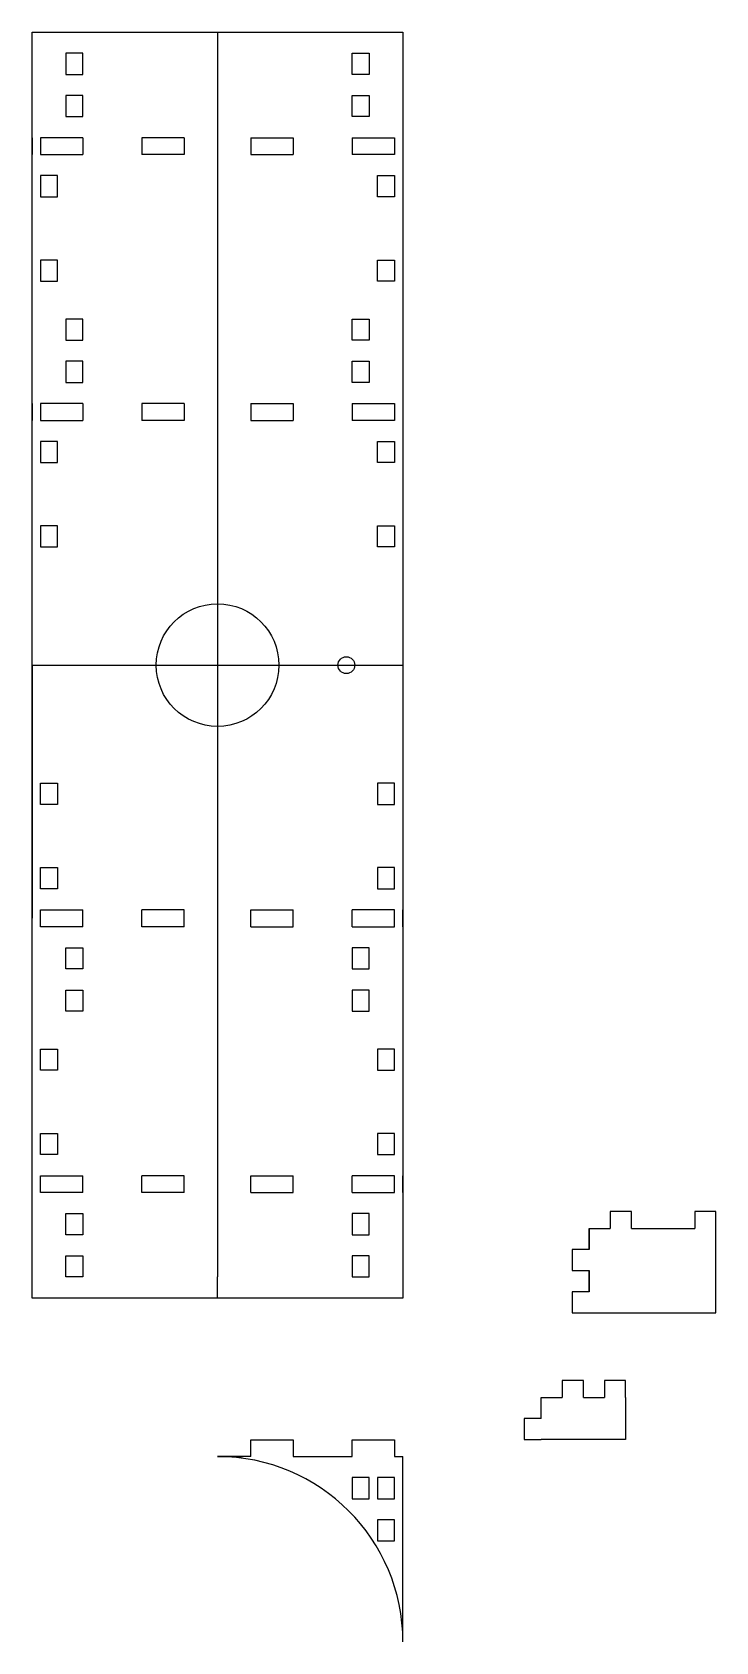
# Model space of a CAD drawing. Header units: millimetres. Extents: x 1639 to 3131, y 534 to 1495.
# Drawn here: x 2297.4 to 2459.3, y 534.4 to 915.8 of the extents above; entities that cross this region are included whole.
import ezdxf

# ---------------------------------------------------------------- set-up
doc = ezdxf.new("R2010")
doc.units = ezdxf.units.MM

msp = doc.modelspace()

# ---------------------------------------------------------------- linework, layer by layer
for p, q in [((2341.265, 915.827), (2341.265, 910.827)), ((2297.363, 890.827), (2297.363, 886.827)), ((2299.363, 890.827), (2299.363, 886.827)), ((2309.363, 890.827), (2299.363, 890.827)), ((2309.363, 890.827), (2309.363, 886.827)), ((2323.363, 890.827), (2323.363, 886.827)), ((2333.363, 890.827), (2323.363, 890.827)), ((2333.363, 890.827), (2333.363, 886.827)), ((2349.167, 890.827), (2349.167, 886.827)), ((2349.167, 890.827), (2359.167, 890.827)), ((2359.167, 890.827), (2359.167, 886.827)), ((2373.167, 890.827), (2373.167, 886.827)), ((2373.167, 890.827), (2383.167, 890.827)), ((2383.167, 890.827), (2383.167, 886.827)), ((2333.363, 886.827), (2323.363, 886.827)), ((2349.167, 886.827), (2359.167, 886.827)), ((2297.363, 827.827), (2297.363, 823.827)), ((2299.363, 827.827), (2299.363, 823.827)), ((2309.363, 827.827), (2299.363, 827.827)), ((2309.363, 827.827), (2309.363, 823.827)), ((2323.363, 827.827), (2323.363, 823.827)), ((2333.363, 827.827), (2323.363, 827.827)), ((2333.363, 827.827), (2333.363, 823.827)), ((2349.167, 827.827), (2349.167, 823.827)), ((2349.167, 827.827), (2359.167, 827.827)), ((2359.167, 827.827), (2359.167, 823.827)), ((2373.167, 827.827), (2373.167, 823.827)), ((2373.167, 827.827), (2383.167, 827.827)), ((2383.167, 827.827), (2383.167, 823.827)), ((2333.363, 823.827), (2323.363, 823.827)), ((2349.167, 823.827), (2359.167, 823.827)), ((2297.363, 642.827), (2297.363, 765.827)), ((2297.363, 765.827), (2297.363, 705.827)), ((2297.363, 703.827), (2297.363, 707.827)), ((2299.363, 703.827), (2299.363, 707.827)), ((2309.363, 703.827), (2309.363, 707.827)), ((2323.363, 703.827), (2323.363, 707.827)), ((2333.363, 707.827), (2323.363, 707.827)), ((2333.363, 703.827), (2333.363, 707.827)), ((2349.167, 703.827), (2349.167, 707.827)), ((2349.167, 707.827), (2359.167, 707.827)), ((2359.167, 703.827), (2359.167, 707.827)), ((2373.167, 703.827), (2373.167, 707.827)), ((2383.167, 703.827), (2383.167, 707.827)), ((2309.363, 703.827), (2299.363, 703.827)), ((2333.363, 703.827), (2323.363, 703.827)), ((2349.167, 703.827), (2359.167, 703.827)), ((2373.167, 703.827), (2383.167, 703.827)), ((2297.363, 640.827), (2297.363, 644.827)), ((2299.363, 640.827), (2299.363, 644.827)), ((2309.363, 640.827), (2309.363, 644.827)), ((2323.363, 640.827), (2323.363, 644.827)), ((2333.363, 644.827), (2323.363, 644.827)), ((2333.363, 640.827), (2333.363, 644.827)), ((2349.167, 640.827), (2349.167, 644.827)), ((2349.167, 644.827), (2359.167, 644.827)), ((2359.167, 640.827), (2359.167, 644.827)), ((2373.167, 640.827), (2373.167, 644.827)), ((2383.167, 640.827), (2383.167, 644.827)), ((2297.363, 615.827), (2297.363, 640.827)), ((2309.363, 640.827), (2299.363, 640.827)), ((2333.363, 640.827), (2323.363, 640.827)), ((2349.167, 640.827), (2359.167, 640.827)), ((2373.167, 640.827), (2383.167, 640.827)), ((2385.167, 640.827), (2385.167, 615.827)), ((2429.267, 632.334), (2429.267, 627.334)), ((2429.267, 632.334), (2434.267, 632.334)), ((2439.267, 632.334), (2454.267, 632.334)), ((2459.267, 612.334), (2459.267, 632.334)), ((2429.267, 622.334), (2429.267, 617.334)), ((2341.265, 615.827), (2341.265, 620.827)), ((2385.167, 615.827), (2297.363, 615.827)), ((2429.267, 612.334), (2459.267, 612.334)), ((2341.265, 578.262), (2347.167, 578.262)), ((2349.167, 578.262), (2341.265, 578.262)), ((2359.167, 578.262), (2361.167, 578.262)), ((2361.167, 578.262), (2371.167, 578.262)), ((2371.167, 578.262), (2373.167, 578.262)), ((2383.167, 578.262), (2385.167, 578.262)), ((2385.167, 534.36), (2385.167, 578.262))]:
    msp.add_line(p, q)
at = {"color": 1}
for p, q in [((2341.265, 910.827), (2341.265, 620.827)), ((2297.363, 765.827), (2385.167, 765.827))]:
    msp.add_line(p, q, dxfattribs=at)
for points in [[(2297.363, 640.827), (2297.363, 915.827), (2385.167, 915.827), (2385.167, 640.827)], [(2309.363, 890.827), (2299.363, 890.827)], [(2333.363, 890.827), (2323.363, 890.827)], [(2385.167, 890.827), (2385.167, 886.827)], [(2299.363, 886.827), (2309.363, 886.827)], [(2383.167, 886.827), (2373.167, 886.827)], [(2309.363, 827.827), (2299.363, 827.827)], [(2333.363, 827.827), (2323.363, 827.827)], [(2385.167, 827.827), (2385.167, 823.827)], [(2299.363, 823.827), (2309.363, 823.827)], [(2383.167, 823.827), (2373.167, 823.827)], [(2299.363, 707.827), (2309.363, 707.827)], [(2383.167, 707.827), (2373.167, 707.827)], [(2385.167, 703.827), (2385.167, 707.827)], [(2309.363, 703.827), (2299.363, 703.827)], [(2333.363, 703.827), (2323.363, 703.827)], [(2299.363, 644.827), (2309.363, 644.827)], [(2383.167, 644.827), (2373.167, 644.827)], [(2385.167, 640.827), (2385.167, 644.827)], [(2309.363, 640.827), (2299.363, 640.827)], [(2333.363, 640.827), (2323.363, 640.827)], [(2439.267, 632.334), (2439.267, 636.334), (2434.267, 636.334), (2434.267, 632.334)], [(2459.267, 632.334), (2459.267, 636.334), (2454.267, 636.334), (2454.267, 632.334)], [(2429.267, 627.334), (2429.267, 632.334), (2434.267, 632.334)], [(2439.267, 632.334), (2454.267, 632.334)], [(2429.267, 627.334), (2425.267, 627.334), (2425.267, 622.334), (2429.267, 622.334)], [(2429.267, 617.334), (2429.267, 622.334)], [(2429.267, 617.334), (2425.267, 617.334), (2425.267, 612.334), (2429.267, 612.334)], [(2427.911, 592.278), (2427.911, 596.278), (2422.911, 596.278), (2422.911, 592.278)], [(2437.911, 592.278), (2437.911, 596.278), (2432.911, 596.278), (2432.911, 592.278)], [(2417.911, 587.278), (2417.911, 592.278), (2422.911, 592.278)], [(2437.911, 592.278), (2437.911, 582.278), (2417.911, 582.278)], [(2427.911, 592.278), (2432.911, 592.278)], [(2417.911, 587.278), (2413.911, 587.278), (2413.911, 582.278), (2417.911, 582.278)], [(2349.167, 578.262), (2349.167, 582.262), (2359.167, 582.262), (2359.167, 578.262)], [(2373.167, 578.262), (2373.167, 582.262), (2383.167, 582.262), (2383.167, 578.262)]]:
    msp.add_lwpolyline(points)
for points in [[(2309.363, 910.827), (2305.363, 910.827), (2305.363, 905.827), (2309.363, 905.827)], [(2373.167, 910.827), (2377.167, 910.827), (2377.167, 905.827), (2373.167, 905.827)], [(2309.363, 900.827), (2305.363, 900.827), (2305.363, 895.827), (2309.363, 895.827)], [(2373.167, 900.827), (2377.167, 900.827), (2377.167, 895.827), (2373.167, 895.827)], [(2303.363, 881.827), (2299.363, 881.827), (2299.363, 876.827), (2303.363, 876.827)], [(2379.167, 881.827), (2383.167, 881.827), (2383.167, 876.827), (2379.167, 876.827)], [(2303.363, 861.827), (2299.363, 861.827), (2299.363, 856.827), (2303.363, 856.827)], [(2379.167, 861.827), (2383.167, 861.827), (2383.167, 856.827), (2379.167, 856.827)], [(2309.363, 847.827), (2305.363, 847.827), (2305.363, 842.827), (2309.363, 842.827)], [(2373.167, 847.827), (2377.167, 847.827), (2377.167, 842.827), (2373.167, 842.827)], [(2309.363, 837.827), (2305.363, 837.827), (2305.363, 832.827), (2309.363, 832.827)], [(2373.167, 837.827), (2377.167, 837.827), (2377.167, 832.827), (2373.167, 832.827)], [(2303.363, 818.827), (2299.363, 818.827), (2299.363, 813.827), (2303.363, 813.827)], [(2379.167, 818.827), (2383.167, 818.827), (2383.167, 813.827), (2379.167, 813.827)], [(2303.363, 798.827), (2299.363, 798.827), (2299.363, 793.827), (2303.363, 793.827)], [(2379.167, 798.827), (2383.167, 798.827), (2383.167, 793.827), (2379.167, 793.827)], [(2303.363, 732.827), (2299.363, 732.827), (2299.363, 737.827), (2303.363, 737.827)], [(2379.167, 732.827), (2383.167, 732.827), (2383.167, 737.827), (2379.167, 737.827)], [(2303.363, 712.827), (2299.363, 712.827), (2299.363, 717.827), (2303.363, 717.827)], [(2379.167, 712.827), (2383.167, 712.827), (2383.167, 717.827), (2379.167, 717.827)], [(2309.363, 693.827), (2305.363, 693.827), (2305.363, 698.827), (2309.363, 698.827)], [(2373.167, 693.827), (2377.167, 693.827), (2377.167, 698.827), (2373.167, 698.827)], [(2309.363, 683.827), (2305.363, 683.827), (2305.363, 688.827), (2309.363, 688.827)], [(2373.167, 683.827), (2377.167, 683.827), (2377.167, 688.827), (2373.167, 688.827)], [(2303.363, 669.827), (2299.363, 669.827), (2299.363, 674.827), (2303.363, 674.827)], [(2379.167, 669.827), (2383.167, 669.827), (2383.167, 674.827), (2379.167, 674.827)], [(2303.363, 649.827), (2299.363, 649.827), (2299.363, 654.827), (2303.363, 654.827)], [(2379.167, 649.827), (2383.167, 649.827), (2383.167, 654.827), (2379.167, 654.827)], [(2309.363, 630.827), (2305.363, 630.827), (2305.363, 635.827), (2309.363, 635.827)], [(2373.167, 630.827), (2377.167, 630.827), (2377.167, 635.827), (2373.167, 635.827)], [(2309.363, 620.827), (2305.363, 620.827), (2305.363, 625.827), (2309.363, 625.827)], [(2373.167, 620.827), (2377.167, 620.827), (2377.167, 625.827), (2373.167, 625.827)], [(2373.167, 568.262), (2377.167, 568.262), (2377.167, 573.262), (2373.167, 573.262)], [(2379.167, 568.262), (2383.167, 568.262), (2383.167, 573.262), (2379.167, 573.262)], [(2379.167, 558.262), (2383.167, 558.262), (2383.167, 563.262), (2379.167, 563.262)]]:
    msp.add_lwpolyline(points, close=True)
for centre, radius in [((2341.265, 765.827), 14.525), ((2371.765, 765.827), 2)]:
    msp.add_circle(centre, radius)
msp.add_arc((2341.265, 534.36), 43.902, 0, 90)

doc.saveas('drawing.dxf')
